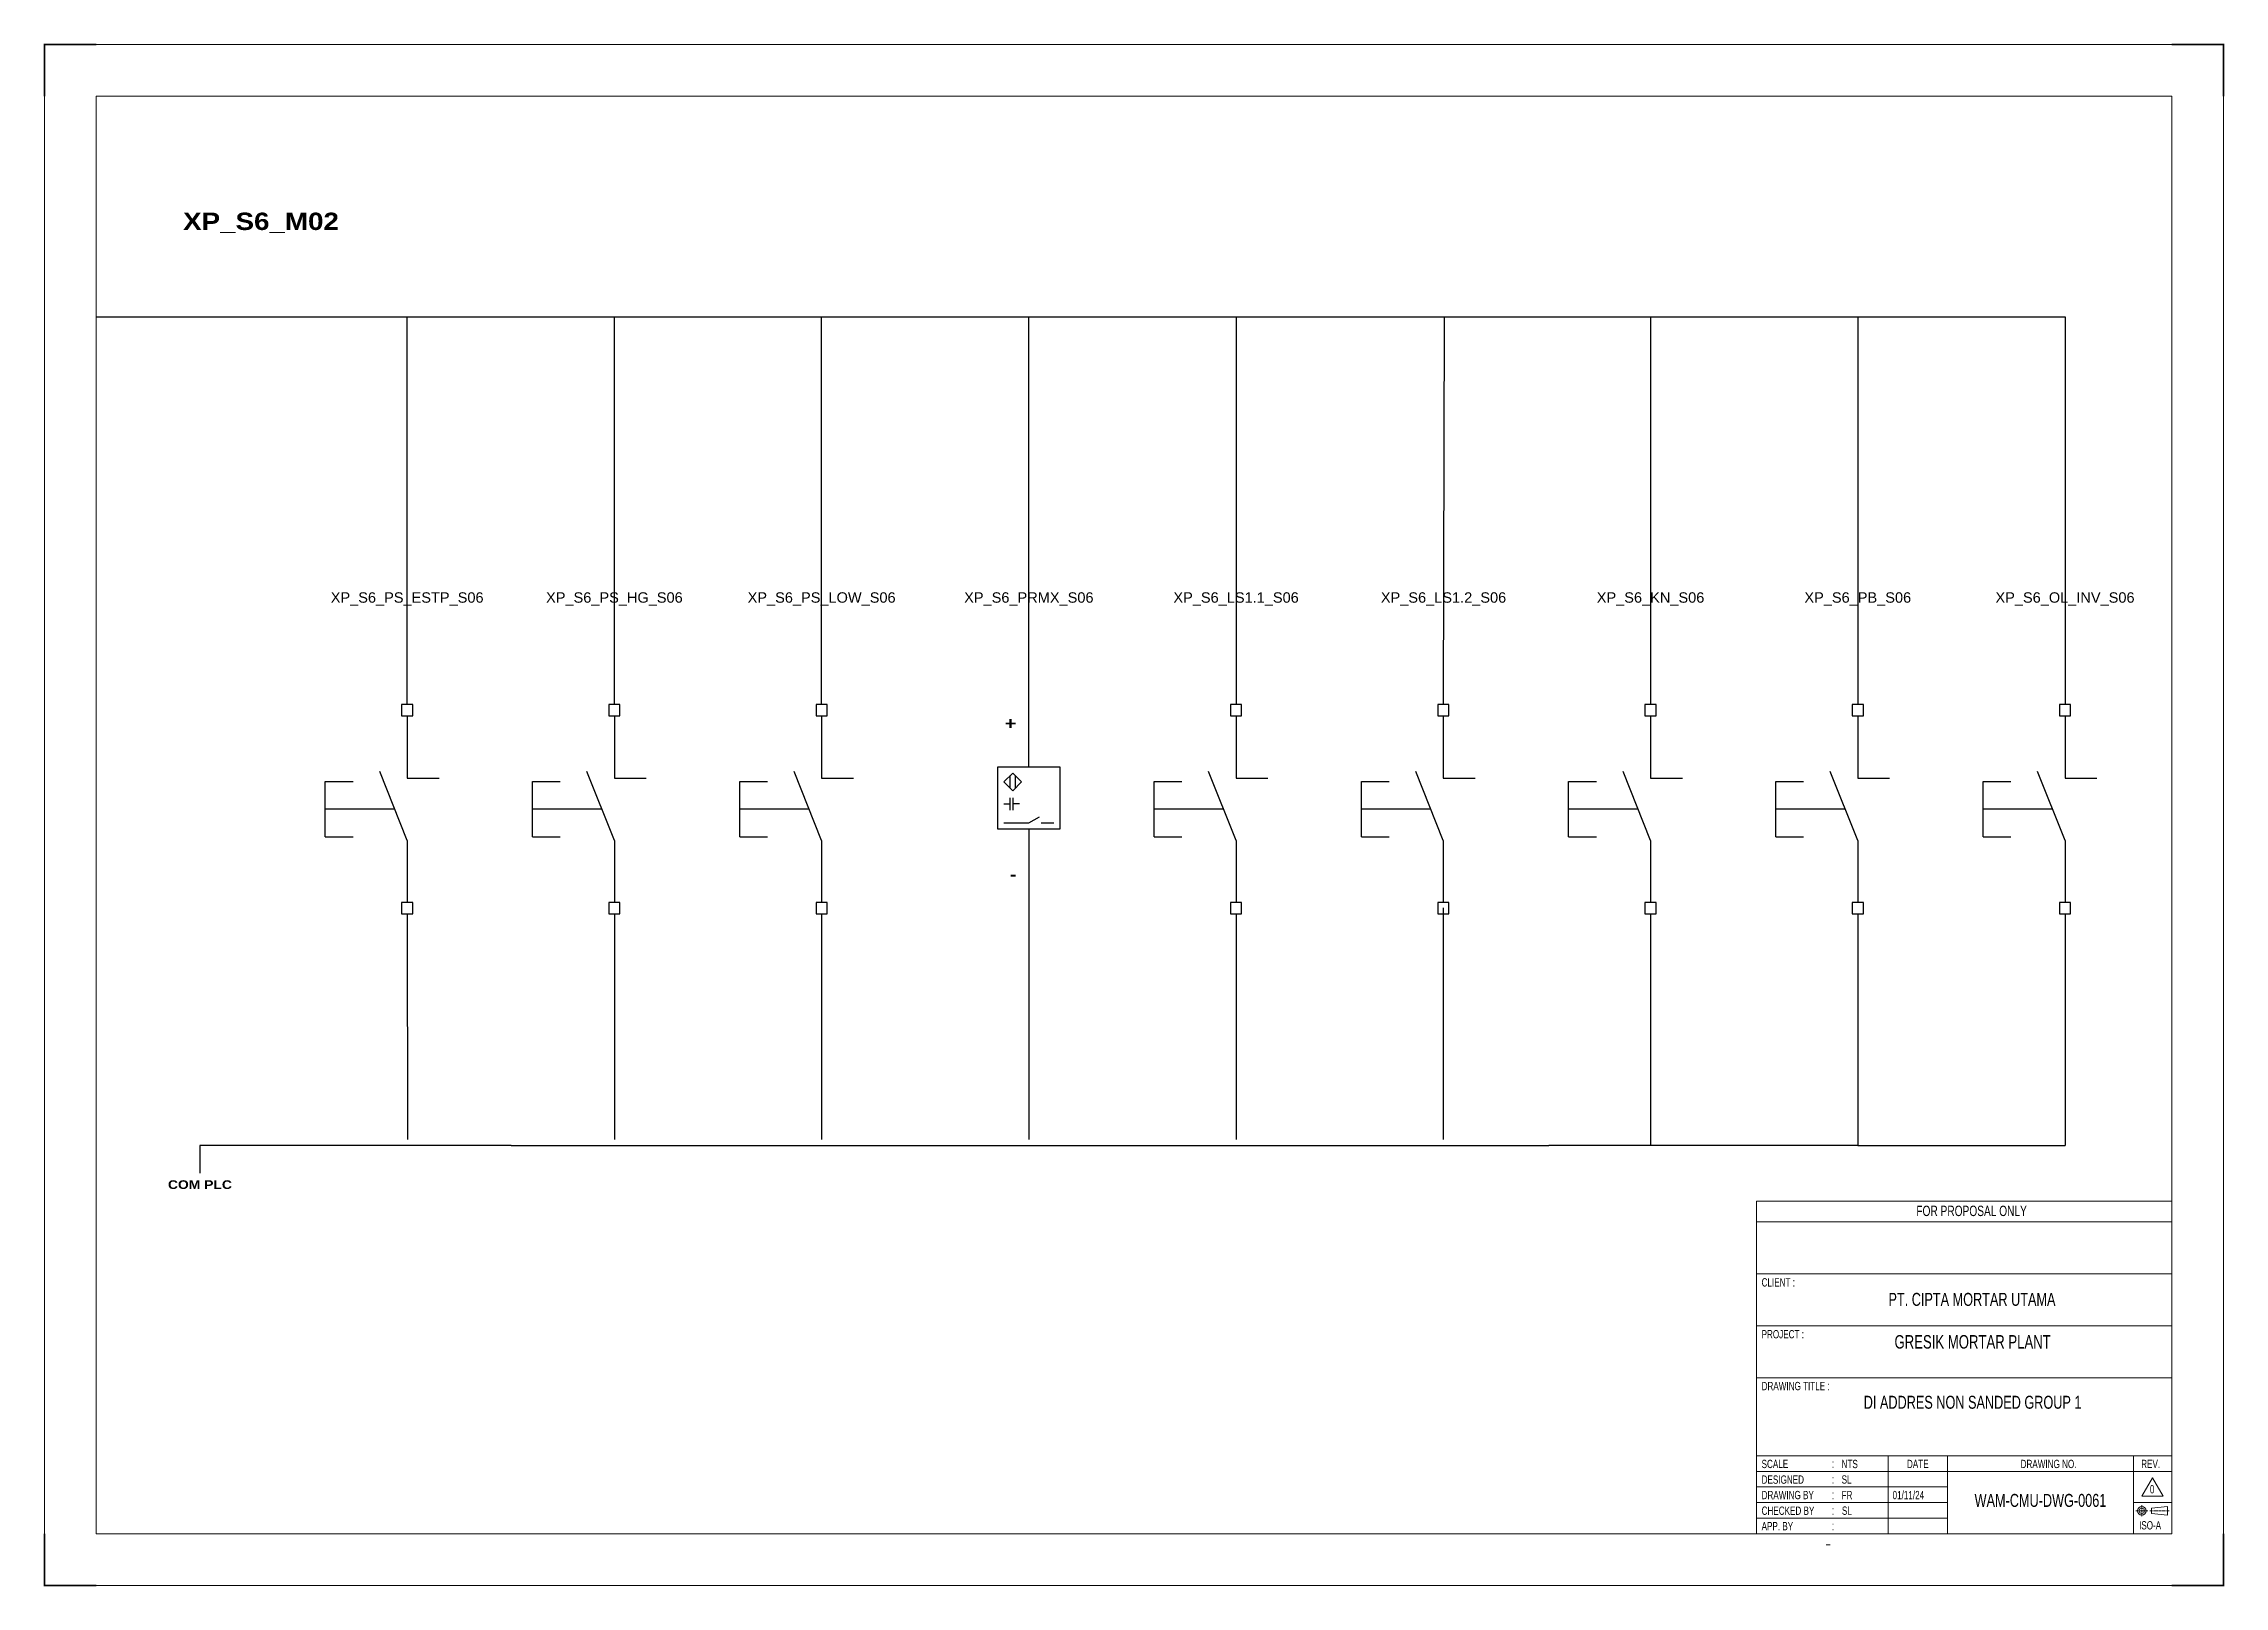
# Model space of a CAD drawing. Header units: centimetres. Extents: x -30014 to 38541, y 15960 to 46751.
# Drawn here: x 16703 to 22985, y 39792 to 44236 of the extents above; entities that cross this region are included whole.
import ezdxf
from ezdxf.enums import TextEntityAlignment as Align

# ---------------------------------------------------------------- set-up
doc = ezdxf.new("R2010")
doc.units = ezdxf.units.CM
doc.header["$MEASUREMENT"] = 0
doc.linetypes.add('CENTER', pattern=[2, 1.25, -0.25, 0.25, -0.25])
for name, color, linetype in [('1', 7, 'Continuous'), ('Etiket-Line-L', 7, 'Continuous'), ('EtIket-Line-S', 2, 'Continuous'), ('Etiket-Text-List0', 2, 'Continuous'), ('Etiket-Text-List1', 3, 'Continuous'), ('Etiket-Text-List2', 1, 'Continuous')]:
    doc.layers.add(name, color=color, linetype=linetype)
for name, color, linetype, lineweight in [('Center_line', 2, 'CENTER', 5), ('Etiket', 7, 'Continuous', 5), ('Object', 4, 'Continuous', 25)]:
    doc.layers.add(name, color=color, linetype=linetype, lineweight=lineweight)
doc.styles.add('Bold', font='ariblk.ttf', dxfattribs={"height": 25.4})
doc.styles.add('DIM', font='romans', dxfattribs={"height": 6.096})
doc.styles.get("Standard").update_dxf_attribs({"font": 'arial.ttf'})

msp = doc.modelspace()

# ---------------------------------------------------------------- texts
at = {"ltscale": 500, "style": 'Bold'}
msp.add_text('XP_S6_M02', height=50, dxfattribs=at).set_placement((17104.6, 43699))
at = {"ltscale": 50}
for s, p in [('XP_S6_PS_ESTP_S06', (17750.1, 42640.4)), ('XP_S6_PS_HG_S06', (18347.1, 42640.4)), ('XP_S6_PS_LOW_S06', (18944.1, 42640.4)), ('XP_S6_PRMX_S06', (19541.1, 42640.4)), ('XP_S6_LS1.1_S06', (20138.1, 42640.4)), ('XP_S6_LS1.2_S06', (20735.7, 42640.4)), ('XP_S6_KN_S06', (21332.1, 42640.4)), ('XP_S6_PB_S06', (21929.1, 42640.4)), ('XP_S6_OL_INV_S06', (22526.1, 42640.4))]:
    msp.add_text(s, height=30, dxfattribs=at).set_placement(p, align=Align.MIDDLE_CENTER)
at = {"ltscale": 500, "style": 'Bold'}
msp.add_text('+', height=35.9, dxfattribs=at).set_placement((19505.2, 42296), align=Align.TOP_RIGHT)
msp.add_text('-', height=35.9, dxfattribs=at).set_placement((19505.2, 41815), align=Align.BOTTOM_RIGHT)
at = {"ltscale": 50, "style": 'Bold'}
msp.add_text('COM PLC', height=25, dxfattribs=at).set_placement((17153.1, 40961.7), align=Align.TOP_CENTER)

# ---------------------------------------------------------------- blocks, each defined once
blk = doc.blocks.new('x5 Out Line')
at = {"const_width": 0.3}
for points in [[(9.65, 286.71), (0, 286.71), (0, 277.06)], [(405.45, 277.06), (405.45, 286.71), (395.8, 286.71)], [(0, 9.65), (0, 0), (9.65, 0)], [(405.45, 9.65), (405.45, 0), (395.8, 0)]]:
    blk.add_lwpolyline(points, dxfattribs=at)
at = {"lineweight": 15}
blk.add_lwpolyline([(395.8, 9.65), (395.8, 277.06), (9.65, 277.06), (9.65, 9.65)], close=True, dxfattribs=at)
at = {"layer": 'EtIket-Line-S', "lineweight": 9, "ltscale": 0.5}
blk.add_lwpolyline([(0, 0), (405.45, 0), (405.45, 286.71), (0, 286.71)], close=True, dxfattribs=at)
blk = doc.blocks.new('A$C6CDB76E5')
at = {"lineweight": 15}
for p, q in [((-196.2, 0), (-196.2, 157.1)), ((-196.2, 157.1), (0, 157.1)), ((0, 0), (0, 157.1)), ((-196.2, 147.3), (0, 147.3)), ((-196.2, 122.8), (0, 122.8)), ((-196.2, 98.2), (0, 98.2)), ((-196.2, 73.7), (0, 73.7)), ((-196.2, 36.8), (0, 36.8)), ((-134, 0), (-134, 36.8)), ((-105.9, 0), (-105.9, 36.8)), ((-18.1, 0), (-18.1, 36.8)), ((-196.2, 29.4), (0, 29.4)), ((-196.2, 22.1), (-105.9, 22.1)), ((-196.2, 14.7), (-105.9, 14.7)), ((-18.1, 14.7), (0, 14.7)), ((-196.2, 7.4), (-105.9, 7.4))]:
    blk.add_line(p, q, dxfattribs=at)
at = {"layer": 'Center_line', "lineweight": 13}
for p, q in [((-16.9, 10.8), (-11.3, 10.8)), ((-14.1, 13.5), (-14.1, 8)), ((-10.3, 10.8), (-1.2, 10.8))]:
    blk.add_line(p, q, dxfattribs=at)
at = {"layer": 'Etiket-Line-L', "lineweight": 15}
for p, q in [((0, 0), (0, 122.6)), ((-196.2, 0), (0, 0))]:
    blk.add_line(p, q, dxfattribs=at)
blk.add_lwpolyline([(-9, 26.4), (-4, 17.7), (-14.1, 17.7)], close=True, dxfattribs=at)
at = {"layer": 'Object', "lineweight": 15}
blk.add_lwpolyline([(-9.5, 9.5), (-1.9, 8.7), (-1.9, 12.8), (-9.5, 12)], close=True, dxfattribs=at)
for radius in [2.03, 1.27]:
    blk.add_circle((-14.1, 10.8), radius, dxfattribs=at)
at = {"layer": '1', "color": 3, "lineweight": 9, "width": 0.7}
blk.add_text('ISO-A', height=3.91, dxfattribs=at).set_placement((-15.4, 2))
at = {"layer": 'Etiket-Text-List0', "lineweight": 13, "width": 0.7}
for s, height, p in [('CLIENT :', 3.92, (-193.8, 116.8)), ('PROJECT :', 3.92, (-193.8, 92.3)), ('DRAWING TITLE :', 3.923, (-193.8, 67.8)), ('SCALE', 3.92, (-193.8, 31)), (':', 4.17, (-160.6, 31)), ('DATE', 3.92, (-125.1, 31)), ('DRAWING NO.', 3.923, (-71.4, 31)), ('REV.', 3.92, (-14.4, 31)), ('DESIGNED', 3.92, (-193.8, 23.6)), (':', 4.17, (-160.6, 23.6)), ('CHECKED BY ', 3.923, (-193.8, 8.9)), ('DRAWING BY', 3.92, (-193.8, 16.3)), (':', 4.17, (-160.6, 16.3)), (':', 4.17, (-160.6, 8.9)), ('APP. BY ', 3.92, (-193.8, 1.6)), (':', 4.17, (-160.6, 1.6))]:
    blk.add_text(s, height=height, dxfattribs=at).set_placement(p)
at = {"layer": 'Etiket-Text-List1', "lineweight": 9, "width": 0.7}
for tag, p in [('1:XXXX', (-156, 31)), ('EN', (-156, 23.6)), ('DD/MM/YY', (-131.3, 23.6)), ('1', (-10.3, 19.1)), ('EN', (-156, 16.3)), ('EN', (-155.8, 8.9)), ('DD/MM/YY', (-131.3, 16.3)), ('DD/MM/YY', (-131.3, 8.9)), ('EN', (-155.7, 1.6)), ('DD/MM/YY', (-131.3, 1.6))]:
    blk.add_attdef(tag, p, '', height=3.92, dxfattribs=at)
at = {"layer": 'Etiket-Text-List2', "lineweight": 13, "width": 0.7}
for tag, height, p in [('FOR FABRICATION', 4.9, (-94.6, 150.1)), ('CLIENT_NAME', 6.13, (-94.1, 107.7)), ('PROJECT_1', 4.9, (-94.1, 87.5)), ('PROJECT_2', 4.9, (-94.1, 79.2)), ('DRAWING_TITLE1', 6.13, (-94.1, 59)), ('DRAWING_TITLE2', 6.13, (-94.1, 49.9)), ('DRAWING_TITLE3', 6.13, (-94.1, 40.1)), ('LDP-X-XXX-AR-01', 6.13, (-62, 12.7))]:
    blk.add_attdef(tag, text='', height=height, dxfattribs=at).set_placement(p, align=Align.CENTER)

# ---------------------------------------------------------------- linework, layer by layer
at = {"color": 146, "ltscale": 50, "true_color": 0x105689}
for p, q in [((16854.6, 43449), (17451.6, 43449)), ((17451.6, 43449), (18048.6, 43449)), ((17750.1, 42331.9), (17750.1, 43449)), ((18048.6, 43449), (18645.6, 43449)), ((18347.1, 42331.9), (18347.1, 43449)), ((18645.6, 43449), (19242.6, 43449)), ((18944.1, 42331.9), (18944.1, 43449)), ((19242.6, 43449), (19839.6, 43449)), ((19541.1, 42331.9), (19541.1, 43449)), ((19839.6, 43449), (20436.6, 43449)), ((20138.1, 43449), (20138.1, 42331.9)), ((20436.6, 43449), (21033.6, 43449)), ((20737.5, 43449), (20735.1, 42331.9)), ((21033.6, 43449), (21630.6, 43449)), ((21332.1, 43449), (21332.1, 42331.9)), ((21630.6, 43449), (21929.1, 43449)), ((21929.1, 43449), (21929.1, 42331.9)), ((21929.1, 43449), (22526.1, 43449)), ((22526.1, 43449), (22526.1, 42331.9)), ((19541.1, 41793.4), (19541.1, 41078.8)), ((17750.1, 41729.4), (17750.8, 41078.8)), ((18347.1, 41729.4), (18347.1, 41078.8)), ((18944.1, 41729.4), (18944.1, 41078.8)), ((20138.1, 41729.4), (20138.1, 41078.8)), ((20735.1, 41746.5), (20735.1, 41078.8)), ((21332.1, 41729.4), (21332.1, 41061.7)), ((21929.1, 41729.4), (21929.1, 41061.7)), ((22526.1, 41729.4), (22526.1, 41061.7)), ((18049.6, 41061.7), (17153.1, 41061.7)), ((17153.1, 41061.7), (17153.1, 40981.7)), ((18049.6, 41061.7), (19244.6, 41061.7)), ((19244.6, 41061.7), (19244.6, 41061.7)), ((19244.6, 41061.7), (20439.6, 41061.7)), ((20439.6, 41061.7), (21038.6, 41061.7)), ((21929.1, 41061.7), (21038.6, 41061.7)), ((21929.1, 41061.7), (22526.1, 41061.7))]:
    msp.add_line(p, q, dxfattribs=at)
at = {"ltscale": 50}
for p, q in [((17750.1, 42299.9), (17750.1, 42120.4)), ((18347.1, 42299.9), (18347.1, 42120.4)), ((18944.1, 42299.9), (18944.1, 42120.4)), ((19541.1, 42152.4), (19541.1, 42331.9)), ((20138.1, 42299.9), (20138.1, 42120.4)), ((20735.1, 42299.9), (20735.1, 42120.4)), ((21332.1, 42299.9), (21332.1, 42120.4)), ((21929.1, 42299.9), (21929.1, 42120.4)), ((22526.1, 42299.9), (22526.1, 42120.4)), ((19469.3, 42045.7), (19487.2, 42045.7)), ((19514.2, 42045.7), (19496.2, 42045.7)), ((19541.1, 41972.9), (19541.1, 41793.4)), ((19577, 41990.9), (19612.9, 41990.9)), ((17750.1, 41940.9), (17750.1, 41761.4)), ((18347.1, 41940.9), (18347.1, 41761.4)), ((18944.1, 41940.9), (18944.1, 41761.4)), ((20138.1, 41940.9), (20138.1, 41761.4)), ((20735.1, 41940.9), (20735.1, 41761.4)), ((21332.1, 41940.9), (21332.1, 41761.4)), ((21929.1, 41940.9), (21929.1, 41761.4)), ((22526.1, 41940.9), (22526.1, 41761.4))]:
    msp.add_line(p, q, dxfattribs=at)
at = {"ltscale": 500}
for p, q in [((17514.2, 41950.6), (17514.2, 42110.6)), ((17514.2, 42110.6), (17594.2, 42110.6)), ((17750.1, 41940.9), (17670.9, 42139)), ((17750.1, 42120.4), (17841.9, 42120.4)), ((18111.2, 41950.6), (18111.2, 42110.6)), ((18111.2, 42110.6), (18191.2, 42110.6)), ((18347.1, 41940.9), (18267.9, 42139)), ((18347.1, 42120.4), (18438.9, 42120.4)), ((18708.2, 41950.6), (18708.2, 42110.6)), ((18708.2, 42110.6), (18788.2, 42110.6)), ((18944.1, 41940.9), (18864.9, 42139)), ((18944.1, 42120.4), (19035.9, 42120.4)), ((19902.2, 41950.6), (19902.2, 42110.6)), ((19902.2, 42110.6), (19982.2, 42110.6)), ((20138.1, 41940.9), (20058.9, 42139)), ((20138.1, 42120.4), (20229.9, 42120.4)), ((20499.2, 41950.6), (20499.2, 42110.6)), ((20499.2, 42110.6), (20579.2, 42110.6)), ((20735.1, 41940.9), (20655.9, 42139)), ((20735.1, 42120.4), (20826.9, 42120.4)), ((21096.2, 41950.6), (21096.2, 42110.6)), ((21096.2, 42110.6), (21176.2, 42110.6)), ((21332.1, 41940.9), (21252.9, 42139)), ((21332.1, 42120.4), (21423.9, 42120.4)), ((21693.2, 41950.6), (21693.2, 42110.6)), ((21693.2, 42110.6), (21773.2, 42110.6)), ((21929.1, 41940.9), (21849.9, 42139)), ((21929.1, 42120.4), (22020.9, 42120.4)), ((22290.2, 41950.6), (22290.2, 42110.6)), ((22290.2, 42110.6), (22370.2, 42110.6)), ((22526.1, 41940.9), (22446.9, 42139)), ((22526.1, 42120.4), (22617.9, 42120.4)), ((17714.2, 42030.6), (17514.2, 42030.6)), ((18311.2, 42030.6), (18111.2, 42030.6)), ((18908.2, 42030.6), (18708.2, 42030.6)), ((20102.2, 42030.6), (19902.2, 42030.6)), ((20699.2, 42030.6), (20499.2, 42030.6)), ((21296.2, 42030.6), (21096.2, 42030.6)), ((21893.2, 42030.6), (21693.2, 42030.6)), ((22490.2, 42030.6), (22290.2, 42030.6)), ((17514.2, 41950.6), (17594.2, 41950.6)), ((18111.2, 41950.6), (18191.2, 41950.6)), ((18708.2, 41950.6), (18788.2, 41950.6)), ((19902.2, 41950.6), (19982.2, 41950.6)), ((20499.2, 41950.6), (20579.2, 41950.6)), ((21096.2, 41950.6), (21176.2, 41950.6)), ((21693.2, 41950.6), (21773.2, 41950.6)), ((22290.2, 41950.6), (22370.2, 41950.6))]:
    msp.add_line(p, q, dxfattribs=at)
for points in [[(17734.1, 42299.9), (17766.1, 42299.9), (17766.1, 42331.9), (17734.1, 42331.9)], [(18331.1, 42299.9), (18363.1, 42299.9), (18363.1, 42331.9), (18331.1, 42331.9)], [(18928.1, 42299.9), (18960.1, 42299.9), (18960.1, 42331.9), (18928.1, 42331.9)], [(20122.1, 42299.9), (20154.1, 42299.9), (20154.1, 42331.9), (20122.1, 42331.9)], [(20719.1, 42299.9), (20751.1, 42299.9), (20751.1, 42331.9), (20719.1, 42331.9)], [(21316.1, 42299.9), (21348.1, 42299.9), (21348.1, 42331.9), (21316.1, 42331.9)], [(21913.1, 42299.9), (21945.1, 42299.9), (21945.1, 42331.9), (21913.1, 42331.9)], [(22510.1, 42299.9), (22542.1, 42299.9), (22542.1, 42331.9), (22510.1, 42331.9)], [(17734.1, 41729.4), (17766.1, 41729.4), (17766.1, 41761.4), (17734.1, 41761.4)], [(18331.1, 41729.4), (18363.1, 41729.4), (18363.1, 41761.4), (18331.1, 41761.4)], [(18928.1, 41729.4), (18960.1, 41729.4), (18960.1, 41761.4), (18928.1, 41761.4)], [(20122.1, 41729.4), (20154.1, 41729.4), (20154.1, 41761.4), (20122.1, 41761.4)], [(20719.1, 41729.4), (20751.1, 41729.4), (20751.1, 41761.4), (20719.1, 41761.4)], [(21316.1, 41729.4), (21348.1, 41729.4), (21348.1, 41761.4), (21316.1, 41761.4)], [(21913.1, 41729.4), (21945.1, 41729.4), (21945.1, 41761.4), (21913.1, 41761.4)], [(22510.1, 41729.4), (22542.1, 41729.4), (22542.1, 41761.4), (22510.1, 41761.4)]]:
    msp.add_lwpolyline(points, close=True, dxfattribs=at)
at = {"ltscale": 50}
for points in [[(19451.3, 42152.4), (19630.8, 42152.4), (19630.8, 41972.9), (19451.3, 41972.9)], [(19494.7, 42083.7), (19469.3, 42109.1), (19494.7, 42134.4), (19520, 42109.1)]]:
    msp.add_lwpolyline(points, close=True, dxfattribs=at)
for points in [[(19487.5, 42090.9), (19487.5, 42127.3)], [(19501.8, 42127.3), (19501.8, 42090.9)], [(19487.2, 42027.7), (19487.2, 42045.7), (19487.2, 42063.6)], [(19496.2, 42027.7), (19496.2, 42045.7), (19496.2, 42063.6)], [(19469.3, 41990.9), (19541.1, 41990.9), (19572.2, 42008.8)]]:
    msp.add_lwpolyline(points, dxfattribs=at)

# ---------------------------------------------------------------- block references
at = {"layer": 'Etiket', "lineweight": 0}
ref = msp.add_blockref('A$C6CDB76E5', (22833.4, 39943.7), dxfattribs=dict(at, xscale=6.095870930054101, yscale=6.095870930054101, zscale=6.095870930054101))
ref.add_attrib('FOR FABRICATION', 'FOR PROPOSAL ONLY', dxfattribs={"layer": 'Etiket-Text-List2', "lineweight": 13, "height": 29.894, "width": 0.7}).set_placement((22257, 40858.6), align=Align.CENTER)
ref.add_attrib('CLIENT_NAME', 'PT. CIPTA MORTAR UTAMA', dxfattribs={"layer": 'Etiket-Text-List2', "lineweight": 13, "height": 37.368, "width": 0.7}).set_placement((22258.1, 40600), align=Align.CENTER)
ref.add_attrib('PROJECT_1', 'GRESIK MORTAR PLANT', dxfattribs={"layer": 'Etiket-Text-List2', "lineweight": 13, "height": 38.709, "width": 0.7}).set_placement((22259.9, 40477), align=Align.CENTER)
ref.add_attrib('DRAWING_TITLE1', 'DI ADDRES NON SANDED GROUP 1', dxfattribs={"layer": 'Etiket-Text-List2', "lineweight": 13, "height": 37.368, "width": 0.7}).set_placement((22259.9, 40303.6), align=Align.CENTER)
ref.add_attrib('1:XXXX', 'NTS', (21882.5, 40132.6), dxfattribs={"layer": 'Etiket-Text-List1', "lineweight": 13, "height": 23.92, "width": 0.7})
ref.add_attrib('EN', 'SL', (21882.5, 40087.8), dxfattribs={"layer": 'Etiket-Text-List1', "lineweight": 13, "height": 23.92, "width": 0.7})
ref.add_attrib('EN', 'FR', (21882.5, 40043), dxfattribs={"layer": 'Etiket-Text-List1', "lineweight": 13, "height": 23.92, "width": 0.7})
ref.add_attrib('DD/MM/YY', '01/11/24', (22029.3, 40043), dxfattribs={"layer": 'Etiket-Text-List1', "lineweight": 13, "height": 23.92, "width": 0.7})
ref.add_attrib('EN', 'SL', (21883.4, 39998.1), dxfattribs={"layer": 'Etiket-Text-List1', "lineweight": 13, "height": 23.92, "width": 0.7})
ref.add_attrib('LDP-X-XXX-AR-01', 'WAM-CMU-DWG-0061', dxfattribs={"layer": 'Etiket-Text-List2', "lineweight": 15, "height": 37.368, "width": 0.7}).set_placement((22455.4, 40020.9), align=Align.CENTER)
ref.add_attrib('1', '0', (22770.6, 40059.8), dxfattribs={"layer": 'Etiket-Text-List1', "lineweight": 13, "height": 23.9, "width": 0.7})
at = {"layer": 'Etiket-Line-L', "lineweight": 0}
ref = msp.add_blockref('x5 Out Line', (16705.1, 39794.2), dxfattribs=dict(at, xscale=15.48351216233742, yscale=15.48351216233742, zscale=15.48351216233742))
ref.add_attrib('FILE_NAME', '-', (21835.3, 39902.2), dxfattribs={"layer": 'Etiket-Text-List1', "lineweight": 13, "height": 21.7, "style": 'DIM', "width": 0.7})

msp.set_redraw_order([(e.dxf.handle, doc.entitydb.next_handle()) for e in msp.query("TEXT MTEXT ATTDEF DIMENSION ARC_DIMENSION")])  # texts and dimensions are drawn at this point

doc.saveas('drawing.dxf')
